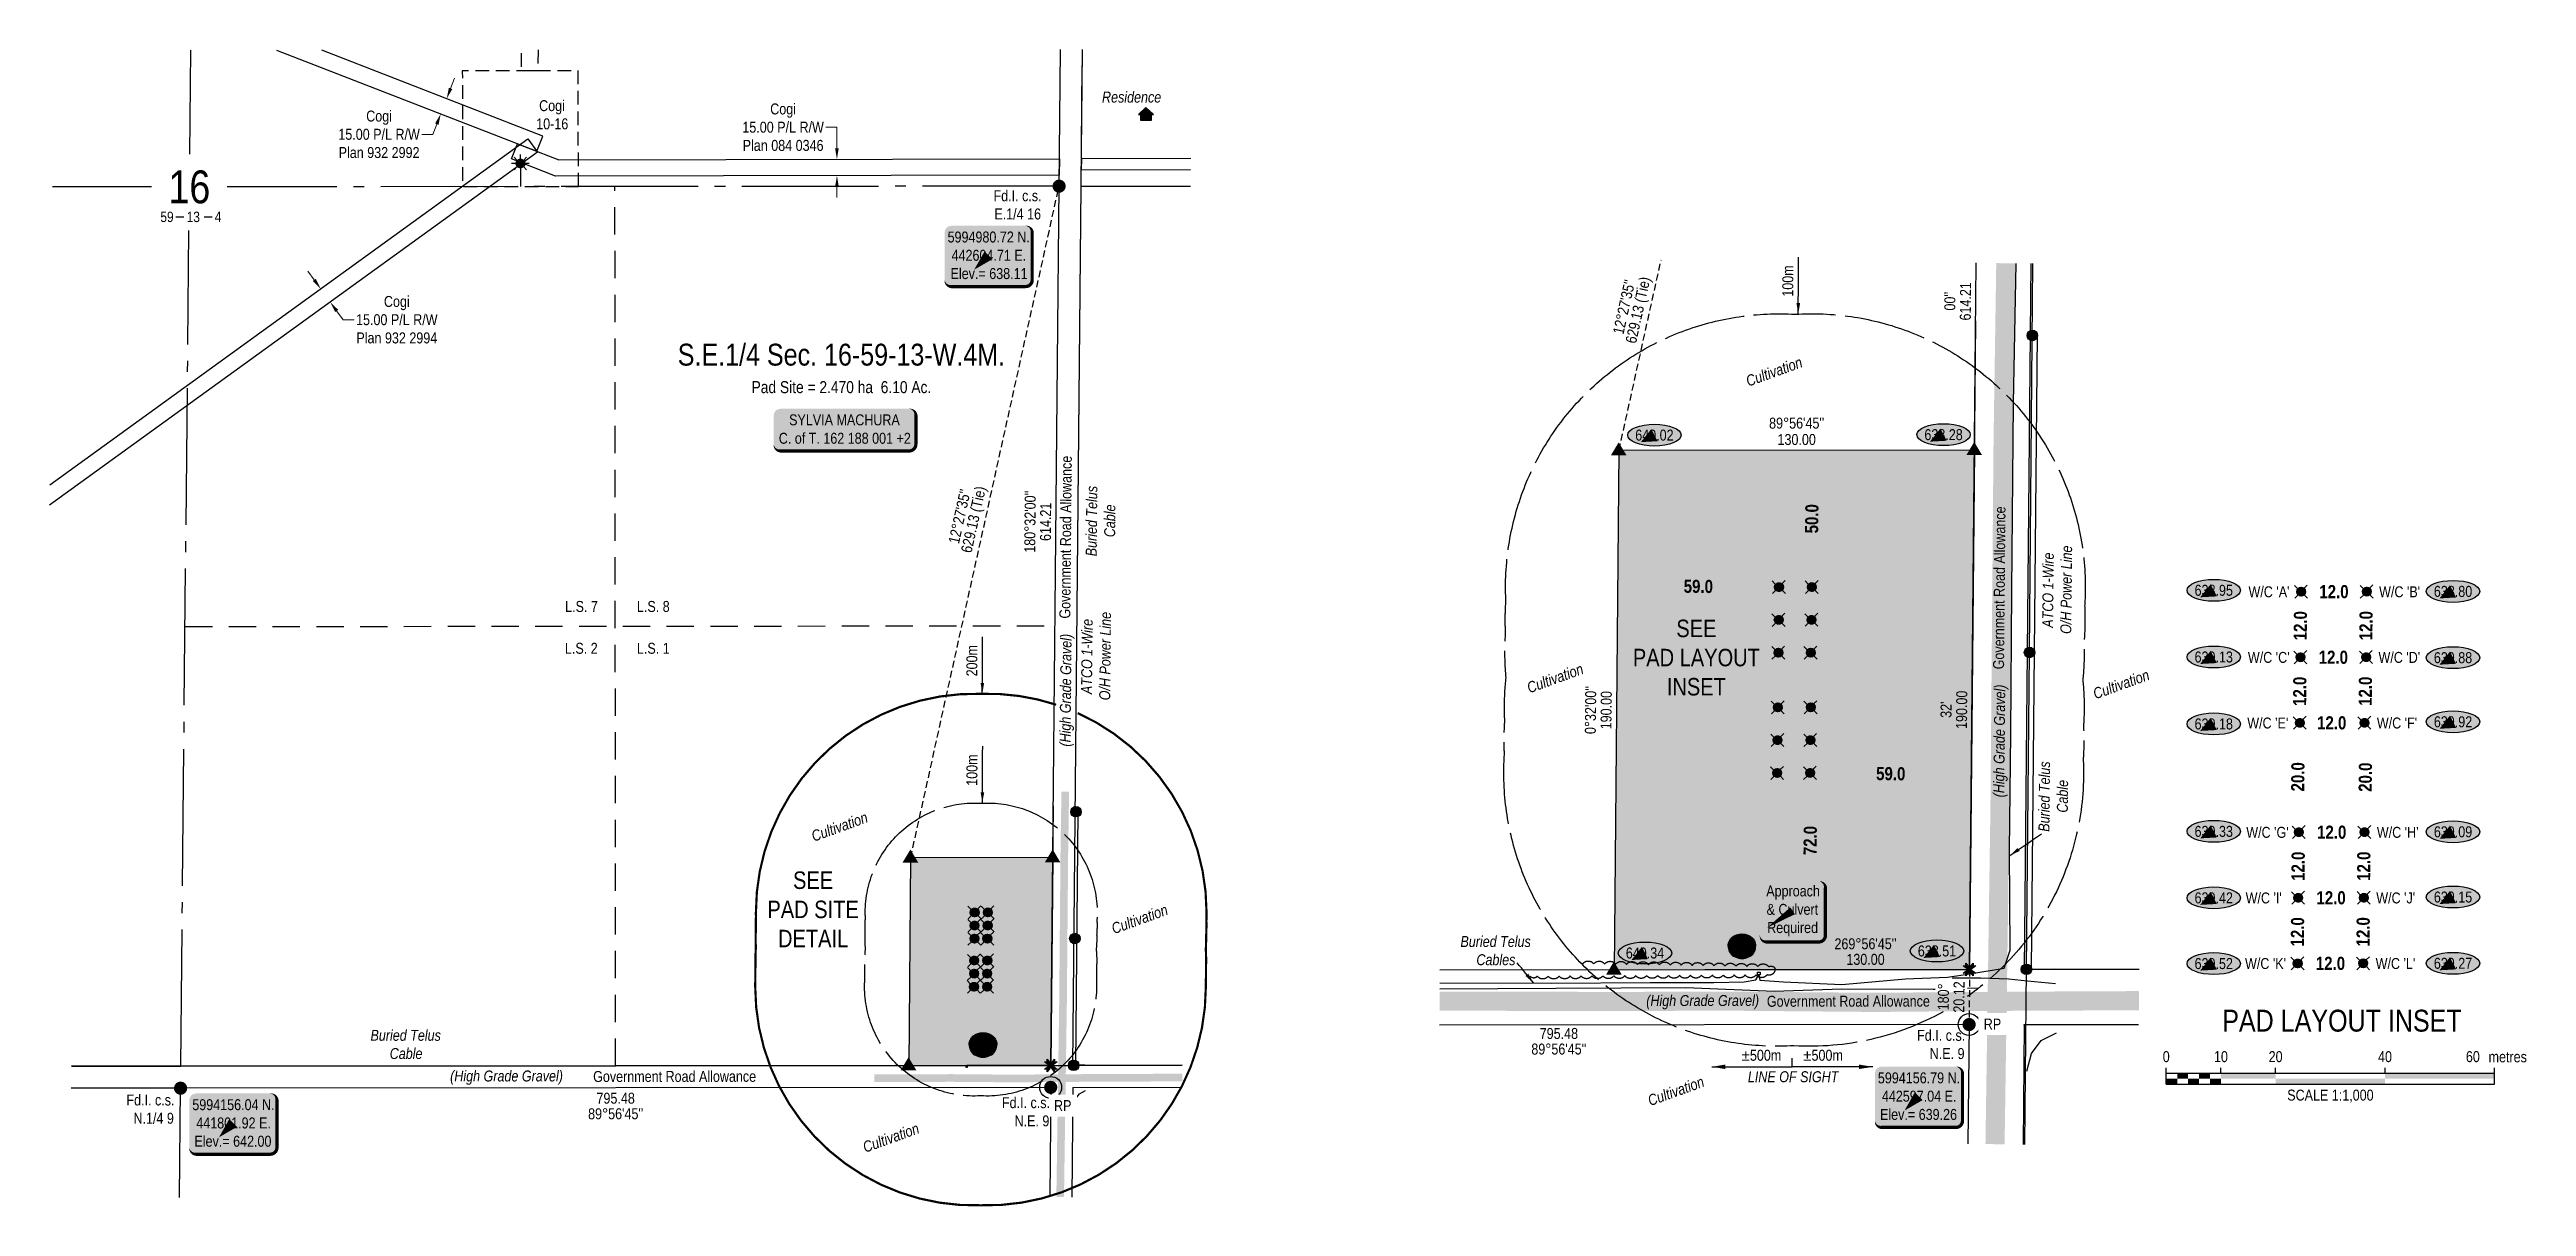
# Model space of a CAD drawing. Extents: x 441332 to 444489, y 5994048 to 5996600.
# Drawn here: x 441682 to 443946, y 5994048 to 5995106 of the extents above; entities that cross this region are included whole.
import ezdxf
from ezdxf.enums import TextEntityAlignment as Align

# ---------------------------------------------------------------- set-up
doc = ezdxf.new("R2010")
doc.units = 0
doc.header["$LTSCALE"] = 5
doc.header["$PDSIZE"] = 0.5
for name, pattern in [('0', [1, 1, 0]), ('foc-ACCESSROAD', [3.75, 2.5, -1.25]), ('foc-BUFFER', [16.75, 15, -1.75]), ('foc-LSD', [8, 5, -3]), ('foc-QUARTERLINE', [33, 25, -3, 2, -3]), ('foc-TIELINE', [1.875, 1.25, -0.625]), ('foc-TRAV', [1.875, 1.25, -0.625])]:
    doc.linetypes.add(name, pattern=pattern)
doc.layers.get('Defpoints').update_dxf_attribs({"color": 9})
for name, color, linetype in [('10', 1, 'Continuous'), ('35', 37, 'Continuous'), ('9', 3, 'Continuous'), ('AS-FENCE', 48, 'foc-FENCE'), ('AS-OWNER', 7, 'Continuous'), ('AS-POWER', 104, 'foc-POWER'), ('AS-POWER-EXISTING-PP', 72, 'Continuous'), ('AS-POWER-T', 104, 'Continuous'), ('AS-RESIDENCE', 14, 'Continuous'), ('AS-ROADS', 254, 'Continuous'), ('AS-TELEPHONE', 224, 'foc-TEL'), ('AS-TELEPHONE-T', 224, 'Continuous'), ('AUX-BUFFER', 7, 'foc-BUFFER'), ('C-SYMBOL', 7, 'Continuous'), ('CG-NOTES', 7, 'Continuous'), ('DETAIL-T', 7, 'Continuous'), ('F-AR', 190, 'foc-ACCESSROAD'), ('F-RW', 190, 'Continuous'), ('F-WS', 190, 'foc-ACCESSROAD'), ('F-WS-S', 190, 'Continuous'), ('L-AREAREQUIRED', 7, 'Continuous'), ('L-BD', 7, 'Continuous'), ('L-BD1', 253, 'Continuous'), ('L-DETAIL-T', 3, 'Continuous'), ('L-MON', 1, 'Continuous'), ('L-ROAD-T', 7, 'Continuous'), ('L-SEC', 7, 'Continuous'), ('L-SECLBL', 7, 'Continuous'), ('L-SECQ', 8, 'foc-QUARTERLINE'), ('L-SECTION-LSD', 7, 'foc-LSD'), ('L-TIE', 7, 'foc-TIELINE'), ('oil_and_gas_wells_pt', 7, 'Continuous'), ('P-CROSSINGS', 250, 'Continuous'), ('P-ELEVATION', 7, 'Continuous'), ('P-PROPOSED', 10, 'Continuous'), ('P-PROPOSED-H', 21, 'Continuous'), ('P-TRAV', 4, 'foc-TRAV'), ('T-BUSH', 110, '0')]:
    doc.layers.add(name, color=color, linetype=linetype)
for name, color, linetype, lineweight in [('F-RW-T', 190, 'Continuous', 9), ('F-WS-T', 190, 'Continuous', 9), ('T-TEXT', 48, 'Continuous', 18)]:
    doc.layers.add(name, color=color, linetype=linetype, lineweight=lineweight)
doc.styles.add('100L', font='ARIALN.TTF', dxfattribs={"height": 11})
doc.styles.add('175L', font='ARIALN.TTF', dxfattribs={"height": 20})
doc.styles.add('80', font='ARIALN.TTF', dxfattribs={"height": 10})
doc.styles.add('80CG', font='ARIALN.TTF', dxfattribs={"height": 10})
doc.styles.add('80L', font='ARIALN.TTF', dxfattribs={"height": 10})
doc.styles.add('80LS', font='ARIALNI.TTF', dxfattribs={"height": 10})
doc.styles.add('BOLD', font='ARIALNB.TTF')
doc.styles.add('Crossing', font='ARIALN.TTF', dxfattribs={"height": 10})
doc.styles.add('foc-LtypeFont', font='ARIALN.TTF', dxfattribs={"height": 7.35})
doc.styles.add('SIMPLEX', font='ARIALN.TTF')
doc.linetypes.add('foc-FENCE', pattern='A,10,-1,["X",foc-LtypeFont,S=0.2,R=0,X=-0.625,Y=-0.75],-1.24', length=12.24)
doc.linetypes.add('foc-POWER', pattern='A,6,-1,["P",foc-LtypeFont,S=0.2,R=0,X=-0.625,Y=-0.75],-1.24,4', length=12.24)
doc.linetypes.add('foc-POWER-NOLINE', pattern='A,0,-4,["P",foc-LtypeFont,S=0.2,R=0,X=-0.625,Y=-0.75],-8.24', length=12.24)
doc.linetypes.add('foc-TEL', pattern='A,2,-1,["T",foc-LtypeFont,S=0.2,R=0,X=-0.425,Y=-0.75],-1.24,8', length=12.24)
doc.linetypes.add('foc-TEL-NOLINE', pattern='A,0,-2,["T",foc-LtypeFont,S=0.2,R=0,X=-0.425,Y=-0.75],-10.24', length=12.24)
doc.dimstyles.new('CG2011', dxfattribs={"dimscale": 5, "dimtxt": 9, "dimasz": 2, "dimexe": 0.2, "dimexo": 0.0625, "dimgap": 0.5, "dimtad": 0, "dimtih": 1, "dimtoh": 1, "dimzin": 0, "dimdsep": 46, "dimtxsty": '80CG', "dimcen": 0.1, "dimse1": 1, "dimse2": 1, "dimclrd": 256, "dimclrt": 256, "dimaunit": 1, "dimadec": 4, "dimazin": 0, "dimtfac": 0.06, "dimtofl": 0, "dimtmove": 0, "dimatfit": 1, "dimfxl": 0.2, "dimtolj": 1, "dimtzin": 0, "dimlwd": -1, "dimarcsym": 0})
doc.dimstyles.new('COMPASS', dxfattribs={"dimscale": 5, "dimtxt": 10, "dimasz": 2.5, "dimexe": 0.2, "dimexo": 0.0625, "dimgap": 0.5, "dimtad": 0, "dimtih": 1, "dimtoh": 1, "dimzin": 0, "dimdsep": 46, "dimtxsty": '80', "dimcen": 0.1, "dimse1": 1, "dimse2": 1, "dimclrd": 256, "dimclrt": 256, "dimaunit": 1, "dimadec": 4, "dimazin": 0, "dimtfac": 0.06, "dimtofl": 0, "dimtmove": 0, "dimatfit": 1, "dimfxl": 0.2, "dimtolj": 1, "dimtzin": 0, "dimlwd": -1, "dimarcsym": 0})
doc.dimstyles.new('Compass 5 000', dxfattribs={"dimscale": 5, "dimtxt": 9, "dimasz": 2, "dimexe": 0.2, "dimexo": 0.0625, "dimgap": 0.5, "dimtad": 0, "dimtih": 1, "dimtoh": 1, "dimzin": 0, "dimdsep": 46, "dimtxsty": '80CG', "dimcen": 0.1, "dimse1": 1, "dimse2": 1, "dimclrd": 256, "dimclrt": 256, "dimaunit": 1, "dimadec": 4, "dimazin": 0, "dimtfac": 0.06, "dimtofl": 0, "dimtmove": 0, "dimatfit": 1, "dimfxl": 0.2, "dimtolj": 1, "dimtzin": 0, "dimlwd": -1, "dimarcsym": 0})

msp = doc.modelspace()

# ---------------------------------------------------------------- texts
at = {"char_height": 9.9954, "attachment_point": 1, "style": '80L'}
for s, width, insert in [("W/C 'A'", 36.99992, (443691.624, 5994614.878)), ("W/C 'B'", 36.99992, (443810.973, 5994614.878)), ("W/C 'C'", 38.44286, (443691.065, 5994554.905)), ("W/C 'D'", 39.8639, (443810.415, 5994554.905)), ("W/C 'E'", 39.59724, (443690.507, 5994494.932)), ("W/C 'F'", 44.73265, (443808.925, 5994494.931)), ("W/C 'G'", 39.02004, (443689.576, 5994394.976)), ("W/C 'H'", 45.01906, (443808.925, 5994394.976)), ("W/C 'I'", 38.73146, (443689.017, 5994335.003)), ("W/C 'J'", 40.72309, (443808.367, 5994335.003)), ("W/C 'K'", 39.02006, (443688.458, 5994275.03)), ("W/C 'L'", 43.87348, (443807.808, 5994275.03))]:
    msp.add_mtext_dynamic_manual_height_columns(s, width=width, gutter_width=49.977, heights=[0], dxfattribs=dict(at, insert=insert))
at = {"style": '80'}
for s, insert, char_height, width, attachment_point in [('%%P500m', (443264.638, 5994186.08), 9.9954, 42.09203, 6), ('%%P500m', (443284.629, 5994186.08), 9.9954, 42.09203, 4), ('\\pi6.37297;{\\fArial Narrow|b0|i1|c0|p34;LINE OF SIGH\\T1.55;T}', (443227.764, 5994171.52), 9.99544, 99.30267, 1)]:
    msp.add_mtext(s, dxfattribs=dict(at, insert=insert, char_height=char_height, width=width, attachment_point=attachment_point))
at = {"layer": 'AS-POWER-T', "char_height": 9.99544, "attachment_point": 1, "rotation": 89.466365, "style": '80L'}
for insert in [(443502.993, 5994570.983), (442624.715, 5994510.298)]:
    msp.add_mtext_dynamic_manual_height_columns('\\pi6.11133;{\\fArial Narrow|b0|i1|c0|p34;ATCO 1-Wire\\P\\pi0.57498;O/H Power Line}', width=80.63624, gutter_width=49.977, heights=[0], dxfattribs=dict(at, insert=insert))
at = {"layer": 'AS-RESIDENCE', "insert": (442643.608, 5995067.185), "char_height": 9.99544, "attachment_point": 1, "style": '80L'}
msp.add_mtext_dynamic_manual_height_columns('\\pi0.32611;{\\fArial Narrow|b0|i1|c0|p34;Residence}', width=53.91581, gutter_width=49.977, heights=[0], dxfattribs=at)
at = {"layer": 'AS-TELEPHONE-T', "char_height": 9.99544, "attachment_point": 1, "rotation": 89.466365, "style": '80L'}
for insert in [(442629.057, 5994642.125), (443499.664, 5994390.285)]:
    msp.add_mtext_dynamic_manual_height_columns('\\pi0.29884;{\\fArial Narrow|b0|i1|c0|p34;Buried Telus\\P\\pi17.88291;Cable}', width=64.35444, gutter_width=49.977, heights=[0], dxfattribs=dict(at, insert=insert))
at = {"layer": 'AS-TELEPHONE-T', "char_height": 9.99544, "attachment_point": 1, "style": '80L'}
for s, insert in [('\\pi0.29884;{\\fArial Narrow|b0|i1|c0|p34;Buried Telus\\P\\pi14.88974;Cables}', (442971.177, 5994295.152)), ('\\pi0.29884;{\\fArial Narrow|b0|i1|c0|p34;Buried Telus\\P\\pi17.88291;Cable}', (441975.167, 5994209.399))]:
    msp.add_mtext_dynamic_manual_height_columns(s, width=64.35444, gutter_width=49.977, heights=[0], dxfattribs=dict(at, insert=insert))
at = {"layer": 'AUX-BUFFER', "char_height": 9.9954, "attachment_point": 1, "rotation": 89.653053, "style": '80L'}
for s, insert in [('100m', (443265.552, 5994879.743)), ('200m', (442519.925, 5994532.592)), ('100m', (442519.989, 5994432.577))]:
    msp.add_mtext_dynamic_manual_height_columns(s, width=6.84379, gutter_width=44.98, heights=[0], dxfattribs=dict(at, insert=insert))
at = {"layer": 'C-SYMBOL', "color": 3, "style": '175L'}
msp.add_text('S.E.1/4 Sec. 16-59-13-W.4M.', height=19.99089, dxfattribs=at).set_placement((442405.8, 5994810.699), align=Align.BOTTOM_CENTER)
at = {"layer": 'DETAIL-T', "color": 3, "attachment_point": 5, "style": '80CG'}
for s, insert, char_height, width in [('SEE\\PPAD LAYOUT\\PINSET', (443187.072, 5994549.65), 15.9927, 122.64143), ('PAD LAYOUT INSET', (443777.029, 5994217.64), 19.99089, 223.75605)]:
    msp.add_mtext(s, dxfattribs=dict(at, insert=insert, char_height=char_height, width=width))
at = {"layer": 'F-WS-T', "insert": (442126.235, 5995059.352), "char_height": 9.99544, "attachment_point": 1, "style": '80L'}
msp.add_mtext_dynamic_manual_height_columns('\\pi3.31929;Cogi\\P\\pi0.66361;10-16', width=28.83856, gutter_width=49.977, heights=[0], dxfattribs=at)
at = {"layer": 'L-AREAREQUIRED', "color": 5, "style": '100L'}
msp.add_text('Pad Site = 2.470 ha  6.10 Ac.', height=10.99499, dxfattribs=at).set_placement((442405.8, 5994788.209), align=Align.BOTTOM_CENTER)
at = {"layer": 'L-BD', "style": '80L'}
for s, height, rotation, p in [("12°27'35''", 9.9954, 77.5406, (443120.93, 5994870.296)), ('629.13 (Tie)', 9.99544, 77.5406, (443134.838, 5994867.223)), ("00''", 9.9954, 89.4664, (443418.708, 5994875.574)), ('614.21', 9.9954, 89.4664, (443432.951, 5994875.441)), ("12°27'35''", 9.9954, 77.5406, (442513.696, 5994678.819)), ('629.13 (Tie)', 9.99544, 77.5406, (442527.604, 5994675.746)), ("180°32'00''", 9.99544, 89.4664, (442578.115, 5994673.988)), ('614.21', 9.9954, 89.4664, (442592.358, 5994673.855)), ('795.48', 9.9954, 0.0543, (443061.425, 5994206.091)), ("89°56'45''", 9.9954, 0.0543, (443061.438, 5994191.848)), ("89°56'45''", 9.9954, 0.0543, (442199.499, 5994132.675)), ('795.48', 9.9954, 0.0543, (442199.486, 5994146.919))]:
    msp.add_text(s, height=height, rotation=rotation, dxfattribs=at).set_placement(p, align=Align.MIDDLE)
at = {"layer": 'L-BD1', "style": '80L'}
for s, height, rotation, p in [("89°56'45''", 9.9954, 0.0543, (443278.721, 5994764.122)), ('130.00', 9.9954, 0.0543, (443278.735, 5994749.128)), ("0°32'00''", 9.9954, 89.4664, (443090.361, 5994501.806)), ('190.00', 9.9954, 89.4664, (443104.603, 5994501.674)), ('190.00', 9.9954, 89.4664, (443429.472, 5994501.979)), ("32'", 9.9954, 89.4664, (443415.229, 5994502.111)), ("269°56'45''", 9.99544, 0.0533, (443341.621, 5994288.082)), ('130.00', 9.9954, 0.0533, (443341.634, 5994273.838)), ('180°', 9.9954, 89.4664, (443412.784, 5994239.579)), ('20.12', 9.9954, 89.4664, (443427.027, 5994239.446))]:
    msp.add_text(s, height=height, rotation=rotation, dxfattribs=at).set_placement(p, align=Align.MIDDLE)
at = {"layer": 'L-BD1', "color": 3, "style": 'BOLD'}
for s, rotation, p in [('50.0', 89.4664, (443292.515, 5994676.675)), ('59.0', 359.466365, (443188.873, 5994614.861)), ('12.0', 0.05426, (443769.689, 5994610.022)), ('12.0', 89.4664, (443738.953, 5994578.864)), ('12.0', 89.4664, (443798.929, 5994578.921)), ('12.0', 0.05426, (443769.13, 5994550.048)), ('12.0', 89.4664, (443738.395, 5994518.891)), ('12.0', 89.4664, (443798.37, 5994518.947)), ('12.0', 0.05426, (443767.641, 5994490.074)), ('20.0', 89.4664, (443736.665, 5994440.73)), ('20.0', 89.4664, (443798.339, 5994440.387)), ('59.0', 359.466365, (443364.705, 5994443.592)), ('72.0', 89.4664, (443291.05, 5994382.441)), ('12.0', 0.05426, (443767.641, 5994390.12)), ('12.0', 89.4664, (443736.905, 5994358.962)), ('12.0', 89.4664, (443796.881, 5994359.019)), ('12.0', 0.05426, (443767.082, 5994330.147)), ('12.0', 89.4664, (443736.346, 5994298.989)), ('12.0', 89.4664, (443796.322, 5994299.045)), ('12.0', 0.05426, (443766.524, 5994270.173))]:
    msp.add_text(s, height=11.9945, rotation=rotation, dxfattribs=at).set_placement(p, align=Align.MIDDLE)
at = {"layer": 'L-DETAIL-T', "insert": (442379.914, 5994319.542), "char_height": 16, "width": 109.47514, "attachment_point": 5, "style": '80CG'}
msp.add_mtext('SEE \\PPAD SITE \\PDETAIL', dxfattribs=at)
at = {"layer": 'L-MON', "char_height": 9.99544, "attachment_point": 1, "style": '80L'}
for s, insert in [('\\pi2.10616;Fd.I. c.s.\\P\\pi2.87661;E.1/4 16', (442542.674, 5994976.992)), ('\\pi2.10616;Fd.I. c.s.\\P\\pi13.63569;N.E. 9', (443386.691, 5994209.365)), ('\\pi2.10616;Fd.I. c.s.\\P\\pi8.5357;N.1/4 9', (441750.325, 5994150.243))]:
    msp.add_mtext_dynamic_manual_height_columns(s, width=44.08566, gutter_width=49.977, heights=[0], dxfattribs=dict(at, insert=insert))
at = {"layer": 'L-ROAD-T', "style": '80L'}
for rotation, p in [(89.466365, (442610.632, 5994659.826)), (89.466365, (443463.863, 5994613.458)), (0.05426, (443325.962, 5994235.568)), (0.05426, (442253.368, 5994166.808))]:
    msp.add_text('Government Road Allowance', height=9.99544, rotation=rotation, dxfattribs=at).set_placement(p, align=Align.MIDDLE_CENTER)
at = {"layer": 'T-TEXT', "style": '80LS'}
for s, height, rotation, p in [('Cultivation', 10, 20, (443258.092, 5994811.221)), ('(High Grade Gravel)', 9.99544, 89.466365, (442610.632, 5994519.89)), ('Cultivation', 10, 20, (443057.993, 5994530.859)), ('(High Grade Gravel)', 9.99544, 89.466365, (443463.863, 5994473.522)), ('Cultivation', 10, 20, (443575.245, 5994525.379)), ('Cultivation', 10, 20, (442404.079, 5994395.147)), ('Cultivation', 10, 20, (442678.287, 5994310.661)), ('(High Grade Gravel)', 9.99544, 0.05426, (443192.799, 5994236.198)), ('(High Grade Gravel)', 9.99544, 0.05426, (442099.774, 5994167.208)), ('Cultivation', 10, 20, (443168.4, 5994153.466)), ('Cultivation', 10, 20, (442451.046, 5994110.809))]:
    msp.add_text(s, height=height, rotation=rotation, dxfattribs=at).set_placement(p, align=Align.MIDDLE_CENTER)

# ---------------------------------------------------------------- blocks, each defined once
blk = doc.blocks.new('fdia')
at = {"color": 255, "const_width": 1}
blk.add_lwpolyline([(-0.5, 0, 1), (0.5, 0, 1)], format="xyb", close=True, dxfattribs=at)
blk = doc.blocks.new('Fdiaa')
blk.add_blockref('fdia', (0, 0))
blk = doc.blocks.new('fdib')
at = {"color": 1, "const_width": 1.6}
blk.add_lwpolyline([(-0.4, 0, 1), (0.4, 0, 1)], format="xyb", close=True, dxfattribs=at)
at = {"color": 1}
blk.add_circle((0, 0), 0.8, dxfattribs=at)
blk = doc.blocks.new('Fdibb')
blk.add_blockref('fdib', (0, 0))
blk = doc.blocks.new('fdicc')
for name in ['Fdibb', 'Fdiaa']:
    blk.add_blockref(name, (0, 0))
blk = doc.blocks.new('FDI')
blk.add_blockref('fdicc', (0, 0))
blk = doc.blocks.new('TRIA')
blk.add_hatch(color=255).paths.add_polyline_path([(-0.04, 1.52), (-1.47, -0.87), (1.39, -0.87)])
blk = doc.blocks.new('TRIAA')
blk.add_blockref('TRIA', (0, 0))
blk = doc.blocks.new('TRIB')
at = {"color": 1}
blk.add_lwpolyline([(-1.12, -0.67), (-0.04, 1.13), (1.04, -0.67)], close=True, dxfattribs=at)
blk = doc.blocks.new('TRIBB')
blk.add_blockref('TRIB', (0, 0))
blk = doc.blocks.new('TRICC')
for name in ['TRIAA', 'TRIBB']:
    blk.add_blockref(name, (0, 0))
blk = doc.blocks.new('plspike')
blk.add_blockref('TRICC', (0, 0))
blk = doc.blocks.new('*D444')
at = {"layer": 'Defpoints', "color": 0, "transparency": 16777216}
for p in [(442396.6, 5995005.3), (442401.7, 5995005.3), (442396.6, 5994990.3)]:
    blk.add_point(p, dxfattribs=at)
at = {"layer": 'F-RW-T', "transparency": 16777216}
for p, q in [((442401.6, 5995034.6), (442391.6, 5995034.6)), ((442401.6, 5995015.3), (442401.6, 5995034.6)), ((442401.7, 5994980.3), (442401.7, 5994970.3))]:
    blk.add_line(p, q, dxfattribs=at)
for points in [[(442403.3, 5995015.3), (442400, 5995015.3), (442401.7, 5995005.3)], [(442403.4, 5994980.3), (442400, 5994980.3), (442401.7, 5994990.3)]]:
    blk.add_solid(points, dxfattribs=at)
at = {"layer": 'F-RW-T', "transparency": 16777216, "insert": (442352.5, 5995034.6), "char_height": 10, "attachment_point": 5, "style": '80CG'}
blk.add_mtext('\\A1;Cogi\\P15.00 P/L R/W\\PPlan 084 0346', dxfattribs=at)
blk = doc.blocks.new('*D445')
at = {"layer": 'Defpoints', "color": 0, "transparency": 16777216}
for p in [(441925.4, 5994883.7), (441934.2, 5994871.5), (441938.7, 5994874.8)]:
    blk.add_point(p, dxfattribs=at)
at = {"layer": 'F-RW-T', "transparency": 16777216}
for p, q in [((441924, 5994895), (441918.2, 5994903.1)), ((441944.5, 5994866.7), (441950.4, 5994858.6)), ((441950.4, 5994858.6), (441960.4, 5994858.6))]:
    blk.add_line(p, q, dxfattribs=at)
for points in [[(441925.4, 5994896), (441922.7, 5994894), (441929.9, 5994886.9)], [(441945.9, 5994867.7), (441943.2, 5994865.7), (441938.7, 5994874.8)]]:
    blk.add_solid(points, dxfattribs=at)
at = {"layer": 'F-RW-T', "transparency": 16777216, "insert": (441999.5, 5994858.6), "char_height": 10, "attachment_point": 5, "style": '80CG'}
blk.add_mtext('\\A1;Cogi\\P15.00 P/L R/W\\PPlan 932 2994', dxfattribs=at)
blk = doc.blocks.new('GAS')
h = blk.add_hatch(color=255)
h.dxf.hatch_style = 1
edge = h.paths.add_edge_path()
edge.add_arc((0, 0), 0.9, 0, 360)
for p, q in [((-0.81, 0), (-1.62, 0)), ((-0.57, 0.57), (-1.14, 1.14)), ((0, 0.81), (0, 1.62)), ((0.57, 0.57), (1.14, 1.14)), ((1.62, 0), (0.81, 0)), ((-0.57, -0.57), (-1.14, -1.14)), ((0, -0.81), (0, -1.62)), ((1.14, -1.14), (0.57, -0.57))]:
    blk.add_line(p, q)
blk.add_circle((0, 0), 0.8)
blk = doc.blocks.new('L-SECLBL')
at = {"layer": '9', "color": 7}
for p, q in [((-5.1, -27.8), (-12.3, -27.8)), ((20.7, -27.8), (13.5, -27.8))]:
    blk.add_line(p, q, dxfattribs=at)
at = {"layer": '10', "color": 2, "style": 'SIMPLEX'}
blk.add_attdef('SEC', text='', height=30, dxfattribs=at).set_placement((0, 0), align=Align.MIDDLE)
at = {"layer": '10', "color": 5, "style": '80L'}
blk.add_attdef('TWP', text='', height=9.5, dxfattribs=at).set_placement((-14.4, -27.4), align=Align.MIDDLE_RIGHT)
blk.add_attdef('RGE', text='', height=9.5, dxfattribs=at).set_placement((3.6, -27.4), align=Align.MIDDLE_CENTER)
blk.add_attdef('MER', text='', height=9.5, dxfattribs=at).set_placement((23.2, -27.4), align=Align.MIDDLE_LEFT)
blk = doc.blocks.new('res_occ')
for points in [[(0.1, 0.89), (-1.26, -0.37), (1.46, -0.37)], [(-0.9, -1.43), (1.1, -1.43), (1.1, -0.37), (-0.9, -0.37)]]:
    blk.add_hatch(color=14).paths.add_polyline_path(points)
at = {"color": 14}
for points in [[(0.1, 0.89), (-1.26, -0.37), (1.46, -0.37)], [(-0.9, -1.43), (1.1, -1.43), (1.1, -0.37), (-0.9, -0.37)]]:
    blk.add_lwpolyline(points, close=True, dxfattribs=at)
blk = doc.blocks.new('WC')
at = {"layer": 'L-MON'}
h = blk.add_hatch(color=255, dxfattribs=at)
h.dxf.hatch_style = 1
edge = h.paths.add_edge_path()
edge.add_arc((0, 0), 0.9, 0, 360)
at = {"layer": 'L-MON', "color": 240, "flags": 128}
for points in [[(-0.62, 0.5), (-1.23, 1.12)], [(0.52, 0.61), (1.13, 1.21)], [(-1.18, -1.18), (-0.56, -0.57)], [(1.16, -1.18), (0.56, -0.57)]]:
    blk.add_lwpolyline(points, dxfattribs=at)
at = {"layer": 'L-MON', "color": 240}
for radius in [0.8, 0.373]:
    blk.add_circle((0, 0), radius, dxfattribs=at)
blk = doc.blocks.new('POWERPOLE')
h = blk.add_hatch(color=255)
edge = h.paths.add_edge_path()
edge.add_arc((0, 0), 0.96, 0, 360)
at = {"linetype": 'Continuous'}
for p, q in [((0.68, -0.68), (-0.68, 0.68)), ((-0.68, -0.68), (0.68, 0.68))]:
    blk.add_line(p, q, dxfattribs=at)
blk.add_circle((0, 0), 0.96, dxfattribs=at)
blk = doc.blocks.new('TEMP')
h = blk.add_hatch(color=255)
h.dxf.hatch_style = 1
h.paths.add_polyline_path([(0, 0.25), (-0.67, 1.15), (-0.67, 0.67), (-1.15, 0.67), (-0.25, 0), (-1.15, -0.67), (-0.67, -0.67), (-0.67, -1.15), (0, -0.25), (0.67, -1.15), (0.67, -0.67), (1.15, -0.67), (0.25, 0), (1.15, 0.67), (0.67, 0.67), (0.67, 1.15)])
h.paths.add_polyline_path([(0.57, 0.85), (0.57, 0.57), (0.85, 0.57), (0.08, 0), (0.85, -0.57), (0.57, -0.57), (0.57, -0.85), (0, -0.08), (-0.57, -0.85), (-0.57, -0.57), (-0.85, -0.57), (-0.08, 0), (-0.85, 0.57), (-0.57, 0.57), (-0.57, 0.85), (0, 0.08)], flags=16)
h = blk.add_hatch(color=1)
h.dxf.hatch_style = 1
h.paths.add_polyline_path([(0, 0.08), (-0.57, 0.85), (-0.57, 0.57), (-0.85, 0.57), (-0.08, 0), (-0.85, -0.57), (-0.57, -0.57), (-0.57, -0.85), (0, -0.08), (0.57, -0.85), (0.57, -0.57), (0.85, -0.57), (0.08, 0), (0.85, 0.57), (0.57, 0.57), (0.57, 0.85)])
at = {"color": 1}
for p, q in [((-0.08, 0), (0.08, 0)), ((0, 0.08), (0, -0.08))]:
    blk.add_line(p, q, dxfattribs=at)
at = {"color": 255, "flags": 128}
blk.add_lwpolyline([(-0.25, 0), (-1.15, 0.67), (-0.67, 0.67), (-0.67, 1.15), (0, 0.25), (0.67, 1.15), (0.67, 0.67), (1.15, 0.67), (0.25, 0), (1.15, -0.67), (0.67, -0.67), (0.67, -1.15), (0, -0.25), (-0.67, -1.15), (-0.67, -0.67), (-1.15, -0.67)], close=True, dxfattribs=at)
at = {"color": 1, "flags": 128}
blk.add_lwpolyline([(-0.08, 0), (-0.85, 0.57), (-0.57, 0.57), (-0.57, 0.85), (0, 0.08), (0.57, 0.85), (0.57, 0.57), (0.85, 0.57), (0.08, 0), (0.85, -0.57), (0.57, -0.57), (0.57, -0.85), (0, -0.08), (-0.57, -0.85), (-0.57, -0.57), (-0.85, -0.57)], close=True, dxfattribs=at)
blk = doc.blocks.new('*U476')
h = blk.add_hatch(color=59)
edge = h.paths.add_edge_path()
edge.add_line((-59, -20), (59, -20))
edge.add_arc((59, -14), 6, 270, 360)
edge.add_line((65, -14), (65, 12.5))
edge.add_arc((59, 12.5), 6, 0, 90)
edge.add_line((59, 18.5), (-59, 18.5))
edge.add_arc((-59, 12.5), 6, 90, 180)
edge.add_line((-65, 12.5), (-65, -14))
edge.add_arc((-59, -14), 6, 180, 270)
at = {"color": 1, "flags": 128}
blk.add_lwpolyline([(-59, -20, 3, 3, 0), (59, -20, 3, 3, 0.414214), (65, -14, 3, 3, 0), (65, 12.5, 3, 0, 0.414214), (59, 18.5, 0, 0, 0), (-59, 18.5, 0, 0, 0.414214), (-65, 12.5, 0, 0, 0), (-65, -14, 0, 3, 0.414214)], format="xyseb", close=True, dxfattribs=at)
blk.add_lwpolyline([(-58.4, -14.4, 0, 7.5, 0), (0, 0, 0, 0, 0)], format="xyseb", dxfattribs=at)
at = {"color": 1, "style": '80'}
blk.add_attdef('ENTER_TEXT_001', (-36, -5), '', height=10, dxfattribs=at)
blk = doc.blocks.new('*U479')
h = blk.add_hatch(color=254)
edge = h.paths.add_edge_path()
edge.add_line((-34, -28.5), (34, -28.5))
edge.add_arc((34, -22.5), 6, 270, 360)
edge.add_line((40, -22.5), (40, 21))
edge.add_arc((34, 21), 6, 0, 90)
edge.add_line((34, 27), (-34, 27))
edge.add_arc((-34, 21), 6, 90, 180)
edge.add_line((-40, 21), (-40, -22.5))
edge.add_arc((-34, -22.5), 6, 180, 270)
at = {"color": 1, "flags": 128}
blk.add_lwpolyline([(-34, -28.5, 3, 3, 0), (34, -28.5, 3, 3, 0.414214), (40, -22.5, 3, 3, 0), (40, 21, 3, 0, 0.414214), (34, 27, 0, 0, 0), (-34, 27, 0, 0, 0.414214), (-40, 21, 0, 0, 0), (-40, -22.5, 0, 3, 0.414214)], format="xyseb", close=True, dxfattribs=at)
blk.add_lwpolyline([(-13, -13.1, 0, 10, 0), (0, 0, 5, 5, 0)], format="xyseb", dxfattribs=at)
at = {"color": 1, "style": '80'}
blk.add_attdef('ENTER_TEXT_001', (-36, -5), '', height=10, dxfattribs=at)
blk = doc.blocks.new('*U470')
h = blk.add_hatch(color=255)
edge = h.paths.add_edge_path()
edge.add_line((-24, -28.5), (24, -28.5))
edge.add_arc((24, -22.5), 6, 270, 360)
edge.add_line((30, -22.5), (30, 21))
edge.add_arc((24, 21), 6, 0, 90)
edge.add_line((24, 27), (-24, 27))
edge.add_arc((-24, 21), 6, 90, 180)
edge.add_line((-30, 21), (-30, -22.5))
edge.add_arc((-24, -22.5), 6, 180, 270)
at = {"color": 1, "flags": 128}
blk.add_lwpolyline([(-24, -28.5, 3, 3, 0), (24, -28.5, 3, 3, 0.414214), (30, -22.5, 3, 3, 0), (30, 21, 3, 0, 0.414214), (24, 27, 0, 0, 0), (-24, 27, 0, 0, 0.414214), (-30, 21, 0, 0, 0), (-30, -22.5, 0, 3, 0.414214)], format="xyseb", close=True, dxfattribs=at)
for points in [[(-23.6, -15.7, 0, 7.5, 0), (0, 0, 0, 0, 0)], [(-0.7, -53.9, 0, 7.5, 0), (0, 0, 0, 0, 0)]]:
    blk.add_lwpolyline(points, format="xyseb", dxfattribs=at)
at = {"color": 1, "style": '80'}
blk.add_attdef('ENTER_TEXT_001', (-26.8, -4.9), '', height=10, dxfattribs=at)
blk = doc.blocks.new('we')
at = {"layer": 'P-ELEVATION'}
h = blk.add_hatch(color=111, dxfattribs=at)
h.dxf.hatch_style = 1
edge = h.paths.add_edge_path()
edge.add_ellipse((0, 0), major_axis=(-24.4, 0), ratio=0.410256, start_angle=0, end_angle=360)
at = {"layer": 'P-ELEVATION', "color": 7, "flags": 128}
blk.add_lwpolyline([(0, 0, 12.5, 0, 0), (-12.4, -6.4, 0, 0, 0)], format="xyseb", dxfattribs=at)
at = {"layer": 'P-ELEVATION', "color": 7}
blk.add_ellipse((0, 0), major_axis=(-24.4, 0), ratio=0.410256, dxfattribs=at)
at = {"layer": 'P-ELEVATION', "style": '80'}
blk.add_attdef('ELEVATION', text='', height=10, dxfattribs=at).set_placement((0, 0), align=Align.MIDDLE_CENTER)
blk = doc.blocks.new('*U328')
at = {"color": 0}
for p, q in [((-150, 0), (-150, 15)), ((-150, 10), (150.2, 10)), ((-150, 0), (150.2, 0)), ((-100, 10), (-100, 15)), ((-50, 10), (-50, 15)), ((50, 10), (50, 15)), ((150.2, 0), (150.2, 15))]:
    blk.add_line(p, q, dxfattribs=at)
for points in [[(-150, 5), (-140, 5), (-150, 0), (-140, 0)], [(-140, 10), (-130, 10), (-140, 5), (-130, 5)], [(-130, 5), (-120, 5), (-130, 0), (-120, 0)], [(-120, 10), (-110, 10), (-120, 5), (-110, 5)], [(-110, 5), (-100, 5), (-110, 0), (-100, 0)], [(-100, 10), (-50, 10), (-100, 5), (-50, 5)], [(-50, 5), (50, 5), (-50, 0), (50, 0)], [(50, 10), (150.2, 10), (50, 5), (150.2, 5)]]:
    blk.add_solid(points, dxfattribs=at)
at = {"color": 0, "style": '80'}
blk.add_text('metres', height=10, dxfattribs=at).set_placement((162.2, 20), align=Align.CENTER)
at = {"color": 0, "char_height": 10, "style": '80'}
for s, insert, attachment_point in [('0', (-150, 30.2), 2), ('10', (-100, 30.2), 2), ('20', (-50, 30.2), 2), ('40', (50, 30.2), 2), ('60', (136.7, 30.2), 3), ('SCALE 1:1,000', (0.1, -5), 2)]:
    blk.add_mtext(s, dxfattribs=dict(at, insert=insert, attachment_point=attachment_point))
blk = doc.blocks.new('*D495')
at = {"layer": 'Defpoints', "color": 0, "transparency": 16777216}
for p in [(442039.6, 5995046.8), (442042.9, 5995045.5), (442048.4, 5995059.5)]:
    blk.add_point(p, dxfattribs=at)
at = {"layer": 'F-RW-T', "transparency": 16777216}
for p, q in [((442048.7, 5995070.1), (442052.3, 5995079.4)), ((442032.4, 5995028.1), (442022.4, 5995028.1)), ((442036, 5995037.5), (442032.4, 5995028.1))]:
    blk.add_line(p, q, dxfattribs=at)
for points in [[(442047.1, 5995070.7), (442050.2, 5995069.5), (442045.1, 5995060.7)], [(442034.5, 5995038.1), (442037.6, 5995036.8), (442039.6, 5995046.8)]]:
    blk.add_solid(points, dxfattribs=at)
at = {"layer": 'F-RW-T', "transparency": 16777216, "insert": (441983.3, 5995028.1), "char_height": 10, "attachment_point": 5, "style": '80CG'}
blk.add_mtext('\\A1;Cogi\\P15.00 P/L R/W\\PPlan 932 2992', dxfattribs=at)
blk = doc.blocks.new('xing2')
h = blk.add_hatch(color=50)
h.dxf.hatch_style = 1
edge = h.paths.add_edge_path()
edge.add_ellipse((0, 0), major_axis=(-12.5, 0), ratio=0.816297, start_angle=0, end_angle=360)
h = blk.add_hatch(color=250)
h.dxf.hatch_style = 1
edge = h.paths.add_edge_path()
edge.add_ellipse((0, -2), major_axis=(-12.5, 0), ratio=0.816297, start_angle=0, end_angle=180)
edge.add_line((12.5, -2), (12.5, 0))
edge.add_ellipse((0, 0), major_axis=(-12.5, 0), ratio=0.816297, start_angle=0, end_angle=180, ccw=False)
edge.add_line((-12.5, 0), (-12.5, -2))
at = {"color": 250}
blk.add_ellipse((0, 0), major_axis=(-12.5, 0), ratio=0.816297, dxfattribs=at)
blk.add_ellipse((0, -2), major_axis=(-12.5, 0), ratio=0.816297, start_param=0, end_param=3.141593, dxfattribs=at)
at = {"color": 250, "style": 'Crossing'}
blk.add_attdef('CROSSING', text='', height=9, dxfattribs=at).set_placement((0.1, 0), align=Align.MIDDLE_CENTER)
at = {"color": 250, "style": 'Crossing', "flags": 1}
for tag, p in [('DESCRIPTION', (0.1, -25.8)), ('OWNER', (0.1, -12.5)), ('LOCATION', (0.1, -39.3)), ('DWG_REF', (0.1, -52.8))]:
    blk.add_attdef(tag, text='', height=9, dxfattribs=at).set_placement(p, align=Align.MIDDLE_CENTER)

# ---------------------------------------------------------------- dimensions: what is measured, and where the dimension line sits
at = {"layer": 'F-RW-T'}
for p1, p2, distance, text, picture, middle in [((442048.359, 5995059.467), (442042.925, 5995045.493), -3.536, 'Cogi\\P15.00 P/L R/W\\PPlan 932 2992', '*D495', (441983.296, 5995028.133)), ((441925.383, 5994883.662), (441934.176, 5994871.516), 5.56, 'Cogi\\P15.00 P/L R/W\\PPlan 932 2994', '*D445', (441999.495, 5994858.577))]:
    dim = msp.add_aligned_dim(p1=p1, p2=p2, distance=distance, text=text, dimstyle='Compass 5 000', dxfattribs=at)
    dim.commit()
    dim.dimension.update_dxf_attribs({"geometry": picture, "text_midpoint": middle})
dim = msp.add_linear_dim(base=(442401.652, 5995005.317), p1=(442396.621, 5994990.314), p2=(442396.594, 5995005.308), angle=90.103361, text='Cogi\\P15.00 P/L R/W\\PPlan 084 0346', dimstyle='Compass 5 000', dxfattribs=at)
dim.commit()
dim.dimension.update_dxf_attribs({"geometry": '*D444', "text_midpoint": (442352.513, 5995034.631), "dimtype": 161})

# ---------------------------------------------------------------- hatches: boundary and pattern name
at = {"layer": 'P-PROPOSED-H'}
h = msp.add_hatch(color=256, dxfattribs=at)
h.dxf.hatch_style = 1
h.paths.add_polyline_path([(443436.756, 5994264.494), (443441.179, 5994739.287), (443116.31, 5994738.979), (443111.888, 5994264.191)])
h = msp.add_hatch(color=256, dxfattribs=at)
h.dxf.hatch_style = 1
h.paths.add_polyline_path([(442597.225, 5994176.9), (442598.994, 5994366.817), (442469.047, 5994366.694), (442467.278, 5994176.779)])

# ---------------------------------------------------------------- linework, layer by layer
at = {"flags": 128}
msp.add_lwpolyline([(443274.633, 5994175.589), (443274.633, 5994183.47)], dxfattribs=at)
at = {"layer": '35', "color": 3}
for centre in [(443436.288, 5994214.221), (442597.038, 5994156.791)]:
    msp.add_circle(centre, 9.995, dxfattribs=at)
at = {"layer": 'AS-FENCE', "flags": 128}
for points in [[(443244.913, 5994264.839), (443436.883, 5994264.684), (443442.458, 5994857.569)], [(443514.231, 5994264.849), (443493.338, 5994264.664), (443498.686, 5994845.086)], [(442520.488, 5994177.038), (442597.276, 5994176.976), (442599.506, 5994414.13)], [(442628.215, 5994177.042), (442619.858, 5994176.968), (442621.997, 5994409.137)], [(443489.108, 5994171.676), (443493.266, 5994187.661), (443502.251, 5994199.611), (443516.153, 5994206.766)], [(442618.166, 5994139.773), (442619.829, 5994146.167), (442623.423, 5994150.947), (442628.984, 5994153.809)]]:
    msp.add_lwpolyline(points, dxfattribs=at)
at = {"layer": 'AS-POWER', "linetype": 'foc-POWER-NOLINE', "flags": 128}
msp.add_lwpolyline([(442617.334, 5994176.921), (442624.821, 5994980.728), (442625.842, 5995090.7)], dxfattribs=at)
at = {"layer": 'AS-POWER', "flags": 128}
msp.add_lwpolyline([(443487.145, 5994104.598), (443491.558, 5994554.386), (443494.647, 5994910.015)], dxfattribs=at)
at = {"layer": 'AS-RESIDENCE', "flags": 128}
for points in [[(443436.241, 5994264.498), (443436.757, 5994264.499)], [(442597.019, 5994176.902), (442597.225, 5994176.902)]]:
    msp.add_lwpolyline(points, dxfattribs=at)
at = {"layer": 'AS-ROADS', "flags": 128}
for points, const_width in [([(443460, 5994104.851), (443464.536, 5994412.869), (443467.361, 5994746.346), (443469.855, 5994910.246)], 17.492), ([(442605.692, 5994056.641), (442608.337, 5994236.25), (442609.467, 5994369.641), (442610.343, 5994427.194)], 6.997), ([(442952.435, 5994235.632), (443120.923, 5994235.319), (443209.818, 5994235.701), (443351.218, 5994234.489), (443462.313, 5994235.459), (443591.438, 5994236.062)], 17.492), ([(442435.899, 5994165.295), (442470.892, 5994165.23), (442506.45, 5994165.383), (442563.01, 5994164.898), (442607.448, 5994165.286), (442717.189, 5994165.799)], 6.997)]:
    msp.add_lwpolyline(points, dxfattribs=dict(at, const_width=const_width))
at = {"layer": 'AS-TELEPHONE', "linetype": 'foc-TEL-NOLINE', "flags": 128}
for points in [[(442617.334, 5994176.921), (442624.821, 5994980.728), (442625.981, 5995105.672)], [(441702.152, 5994176.054), (441802.108, 5994176.149), (442597.019, 5994176.902), (442617.334, 5994176.921), (442717.294, 5994177.016)]]:
    msp.add_lwpolyline(points, dxfattribs=at)
at = {"layer": 'AS-TELEPHONE', "flags": 128}
for points in [[(443244.176, 5994259.546), (443244.978, 5994254.759), (443266.676, 5994253.429), (443320.081, 5994250.786), (443378.233, 5994255.934), (443416.431, 5994257.424), (443437.003, 5994260.629), (443468.333, 5994265.761), (443473.803, 5994282.226), (443473.803, 5994282.226), (443473.353, 5994373.599), (443474.283, 5994480.131), (443475.443, 5994611.141), (443476.988, 5994782.209), (443479.19, 5994910.159)], [(442952.539, 5994246.884), (443058.556, 5994247.566), (443177.491, 5994248.031), (443258.141, 5994244.801), (443320.113, 5994246.779), (443403.368, 5994246.429), (443405.193, 5994246.493)], [(442952.591, 5994252.404), (443054.483, 5994252.134), (443144.888, 5994252.706), (443203.066, 5994252.789), (443230.621, 5994253.426), (443241.486, 5994255.014), (443244.046, 5994259.716)], [(443420.666, 5994256.891), (443447.097, 5994256.891), (443472.291, 5994256.019), (443489.603, 5994254.349), (443515.256, 5994251.751)], [(443434.758, 5994247.528), (443444.993, 5994247.886)]]:
    msp.add_lwpolyline(points, dxfattribs=at)
for points in [[(443242.927, 5994262.106), (443245.426, 5994262.106), (443245.426, 5994259.608), (443242.927, 5994259.608)], [(442519.694, 5994175.945), (442520.693, 5994175.945), (442520.693, 5994174.945), (442519.694, 5994174.945)]]:
    msp.add_lwpolyline(points, close=True, dxfattribs=at)
at = {"layer": 'F-AR', "flags": 128}
msp.add_lwpolyline([(442128.618, 5995105.284), (442128.392, 5995086.287), (442113.398, 5995086.275), (442113.624, 5995105.273)], dxfattribs=at)
at = {"layer": 'F-RW', "flags": 128}
for points in [[(441889.633, 5995105.098), (442127.542, 5995012.591), (442132.975, 5995026.565), (441930.922, 5995105.13)], [(441682.336, 5994707.696), (442119.196, 5995023.98), (442127.989, 5995011.835), (441682.154, 5994689.055)], [(442725.014, 5995005.917), (442625.053, 5995005.72), (442624.96, 5994995.727), (442724.921, 5994995.925)]]:
    msp.add_lwpolyline(points, dxfattribs=at)
msp.add_lwpolyline([(442109.681, 5995019.543), (442147.459, 5995004.859), (442604.944, 5995005.684), (442604.805, 5994990.689), (442144.661, 5994989.861), (442104.248, 5995005.576)], close=True, dxfattribs=at)
at = {"layer": 'F-WS', "flags": 128}
msp.add_lwpolyline([(442165.405, 5994980.363), (442165.324, 5995086.315), (442059.372, 5995086.234), (442059.453, 5994980.283)], close=True, dxfattribs=at)
at = {"layer": 'F-WS-S', "flags": 128}
msp.add_lwpolyline([(442112.413, 5995001.472), (442112.429, 5994980.323)], dxfattribs=at)
at = {"layer": 'L-SEC', "flags": 128}
for points in [[(442604.712, 5994980.716), (442605.872, 5995105.657)], [(442624.819, 5994980.529), (442625.981, 5995105.672)], [(442597.225, 5994176.902), (442604.712, 5994980.716)], [(442617.334, 5994176.921), (442624.819, 5994980.529)], [(443436.757, 5994264.499), (443442.773, 5994910.498)], [(443487.028, 5994264.546), (443493.04, 5994910.03)], [(443436.757, 5994264.499), (442952.699, 5994264.04)], [(443591.704, 5994264.646), (443487.028, 5994264.546)], [(443436.288, 5994214.221), (442952.231, 5994213.763)], [(443436.288, 5994214.221), (443435.272, 5994105.081)], [(443486.568, 5994214.269), (443485.547, 5994104.613)], [(443486.555, 5994213.753), (443486.56, 5994214.269)], [(443486.568, 5994214.269), (443591.236, 5994214.368)], [(441801.897, 5994176.149), (441702.152, 5994176.054)], [(442597.225, 5994176.902), (441801.897, 5994176.149)], [(442597.038, 5994156.791), (441801.916, 5994156.038)], [(442597.038, 5994156.791), (442596.105, 5994056.635)], [(442617.15, 5994156.81), (442616.215, 5994056.447)], [(442617.145, 5994156.604), (442617.147, 5994156.81)], [(442617.15, 5994156.81), (442717.106, 5994156.905)], [(442717.294, 5994177.016), (442617.334, 5994176.921)], [(441801.916, 5994156.038), (441701.956, 5994155.943)]]:
    msp.add_lwpolyline(points, dxfattribs=at)
at = {"layer": 'L-SECQ', "flags": 128}
for points in [[(441810.228, 5995010.078), (441811.152, 5995105.037)], [(441775.307, 5994980.066), (441684.986, 5994979.997)], [(442604.798, 5994980.698), (441844.557, 5994980.119)], [(442624.821, 5994980.728), (442724.78, 5994980.834)], [(441802.108, 5994176.149), (441809.546, 5994940.113)], [(441800.938, 5994056.083), (441801.916, 5994156.038)]]:
    msp.add_lwpolyline(points, dxfattribs=at)
at = {"layer": 'L-SECTION-LSD', "flags": 128}
for points in [[(442199.458, 5994176.525), (442198.846, 5994980.389)], [(441806.022, 5994578.121), (442600.969, 5994578.809)]]:
    msp.add_lwpolyline(points, dxfattribs=at)
at = {"layer": 'L-TIE', "flags": 128}
for points in [[(442469.047, 5994366.694), (442604.712, 5994980.716)], [(443116.31, 5994738.979), (443154.799, 5994913.18)]]:
    msp.add_lwpolyline(points, dxfattribs=at)
at = {"layer": 'oil_and_gas_wells_pt'}
msp.add_point((442112.413, 5995001.472), dxfattribs=at)
msp.add_point((442112.413, 5995001.472), dxfattribs=at)
msp.add_point((442112.413, 5995001.472), dxfattribs=at)
at = {"layer": 'P-PROPOSED', "flags": 128}
for points in [[(443436.756, 5994264.494), (443441.179, 5994739.287), (443116.31, 5994738.979), (443111.888, 5994264.191)], [(442597.225, 5994176.9), (442598.994, 5994366.817), (442469.047, 5994366.694), (442467.278, 5994176.779)]]:
    msp.add_lwpolyline(points, close=True, dxfattribs=at)
for points in [[(443441.179, 5994739.287), (443436.756, 5994264.494)], [(442598.994, 5994366.817), (442597.225, 5994176.9)]]:
    msp.add_lwpolyline(points, dxfattribs=at)
at = {"layer": 'T-BUSH', "flags": 128}
msp.add_lwpolyline([(443083.283, 5994269.778, -0.52056705), (443093.277, 5994269.643, -0.52056705), (443103.272, 5994269.507, -0.52056705), (443113.266, 5994269.372, -0.52056705), (443123.261, 5994269.237, -0.52056705), (443133.255, 5994269.102, -0.52056705), (443143.25, 5994268.966, -0.52056705), (443153.244, 5994268.831, -0.52056705), (443163.239, 5994268.696, -0.52056705), (443173.233, 5994268.56, -0.52056705), (443183.227, 5994268.365, -0.52056705), (443193.22, 5994268.17, -0.52056705), (443203.214, 5994267.975, -0.52056705), (443213.208, 5994267.78, -0.52056705), (443223.201, 5994267.585, -0.52056705), (443233.195, 5994267.39, -0.52056705), (443243.188, 5994267.194, -0.52056705), (443253.182, 5994266.999, -0.52056705), (443259.093, 5994264.835, -0.52056705), (443251.616, 5994259.72, -0.52056705), (443241.621, 5994259.661, -0.52056705), (443231.625, 5994259.602, -0.52056705), (443221.63, 5994259.543, -0.52056705), (443211.635, 5994259.484, -0.52056705), (443201.64, 5994259.425, -0.52056705), (443191.644, 5994259.366, -0.52056705), (443181.649, 5994259.307, -0.52056705), (443171.654, 5994259.248, -0.52056705), (443161.658, 5994259.189, -0.52056705), (443151.663, 5994259.13, -0.52056705), (443141.668, 5994259.071, -0.52056705), (443131.673, 5994259.012, -0.52056705), (443121.677, 5994258.953, -0.52056705), (443111.682, 5994258.894, -0.52056705), (443101.687, 5994258.835, -0.52056705), (443091.692, 5994258.776, -0.52056705), (443081.696, 5994258.717, -0.52056705), (443071.701, 5994258.658, -0.52056705), (443061.706, 5994258.599, -0.52056705), (443051.71, 5994258.539, -0.52056705), (443041.715, 5994258.48, -0.52056705), (443035.266, 5994258.442, -0.52056705)], format="xyb", dxfattribs=at)

# ---------------------------------------------------------------- block references
for p, values in [((443148.725, 5994753.134), {'ELEVATION': '640.02'}), ((443412.952, 5994753.565), {'ELEVATION': '638.28'}), ((443659.856, 5994611.256), {'ELEVATION': '638.95'}), ((443878.519, 5994610.251), {'ELEVATION': '638.80'}), ((443659.856, 5994550.291), {'ELEVATION': '639.13'}), ((443878.519, 5994549.649), {'ELEVATION': '639.88'}), ((443659.856, 5994489.081), {'ELEVATION': '639.18'}), ((443878.519, 5994491.045), {'ELEVATION': '639.92'}), ((443659.856, 5994390.837), {'ELEVATION': '639.33'}), ((443878.519, 5994390.446), {'ELEVATION': '639.09'}), ((443659.856, 5994330.037), {'ELEVATION': '639.42'}), ((443878.519, 5994330.812), {'ELEVATION': '639.15'}), ((443140.121, 5994279.629), {'ELEVATION': '640.34'}), ((443406.952, 5994281.529), {'ELEVATION': '638.51'}), ((443659.856, 5994269.967), {'ELEVATION': '639.52'}), ((443878.519, 5994270.236), {'ELEVATION': '639.27'})]:
    msp.add_blockref('we', p).add_auto_attribs(values)
at = {"xscale": 0.99954446, "yscale": 0.99954446, "zscale": 0.99954446}
msp.add_blockref('*U328', (443766.374, 5994159.718), dxfattribs=at)
at = {"layer": 'AS-OWNER'}
ref = msp.add_blockref('*U476', (442408.851, 5994758.675), dxfattribs=dict(at, xscale=0.99954446, yscale=0.99954446, zscale=0.99954446))
ref.add_attrib('ENTER_TEXT_001', 'SYLVIA MACHURA', (442358.005, 5994762.092), dxfattribs={"layer": '0', "color": 1, "height": 9.99544, "style": '80'})
ref.add_attrib('ENTER_TEXT_002', 'C. of T. 162 188 001 +2', (442348.555, 5994745.256), dxfattribs={"layer": '0', "color": 1, "height": 9.99544, "style": '80'})
at = {"layer": 'AS-POWER-EXISTING-PP'}
for p, xscale, yscale, zscale in [((443494.076, 5994844.219), 4.99772230000001, 4.99772230000001, 4.99772230000001), ((443491.558, 5994554.386), 4.99772230000001, 4.99772230000001, 4.99772230000001), ((442620.153, 5994408.79), 4.997722300000012, 4.997722300000012, 4.997722300000012), ((442619.146, 5994292.857), 4.997722300000012, 4.997722300000012, 4.997722300000012), ((443488.716, 5994264.679), 4.99772230000001, 4.99772230000001, 4.99772230000001), ((442618.009, 5994176.974), 4.997722300000012, 4.997722300000012, 4.997722300000012)]:
    msp.add_blockref('POWERPOLE', p, dxfattribs=dict(at, xscale=xscale, yscale=yscale, zscale=zscale))
at = {"layer": 'AS-RESIDENCE', "xscale": 4.997722300000012, "yscale": 4.997722300000012, "zscale": 4.997722300000012}
msp.add_blockref('res_occ', (442683.571, 5995048.073), dxfattribs=at)
at = {"layer": 'CG-NOTES'}
ref = msp.add_blockref('*U470', (443275.033, 5994318.249), dxfattribs=dict(at, xscale=0.99954446, yscale=0.99954446, zscale=0.99954446))
ref.add_attrib('ENTER_TEXT_001', 'Approach', (443250.921, 5994331.387), dxfattribs={"layer": '0', "color": 1, "height": 9.9954, "style": '80'})
ref.add_attrib('ENTER_TEXT_002', '& Culvert', (443251.275, 5994314.55), dxfattribs={"layer": '0', "color": 1, "height": 9.9954, "style": '80'})
ref.add_attrib('ENTER_TEXT_003', 'Required', (443251.783, 5994297.891), dxfattribs={"layer": '0', "color": 1, "height": 9.9954, "style": '80'})
at = {"layer": 'DETAIL-T'}
ref = msp.add_blockref('*U479', (442540.118, 5994917.474), dxfattribs=at)
ref.add_attrib('ENTER_TEXT_001', '5994980.72 N.', (442502.798, 5994929.247), dxfattribs={"layer": '0', "color": 1, "height": 10, "style": '80'})
ref.add_attrib('ENTER_TEXT_002', '442604.71 E.', (442506.461, 5994912.539), dxfattribs={"layer": '0', "color": 1, "height": 10, "style": '80'})
ref.add_attrib('ENTER_TEXT_003', 'Elev.= 638.11', (442505.53, 5994895.831), dxfattribs={"layer": '0', "color": 1, "height": 10, "style": '80'})
ref = msp.add_blockref('*U479', (443390.253, 5994148.7), dxfattribs=at)
ref.add_attrib('ENTER_TEXT_001', '5994156.79 N.', (443352.933, 5994160.473), dxfattribs={"layer": '0', "color": 1, "height": 10, "style": '80'})
ref.add_attrib('ENTER_TEXT_002', '442597.04 E.', (443356.596, 5994143.765), dxfattribs={"layer": '0', "color": 1, "height": 10, "style": '80'})
ref.add_attrib('ENTER_TEXT_003', 'Elev.= 639.26', (443354.877, 5994127.058), dxfattribs={"layer": '0', "color": 1, "height": 10, "style": '80'})
ref = msp.add_blockref('*U479', (441849.927, 5994124.194), dxfattribs=at)
ref.add_attrib('ENTER_TEXT_001', '5994156.04 N.', (441812.607, 5994135.966), dxfattribs={"layer": '0', "color": 1, "height": 10, "style": '80'})
ref.add_attrib('ENTER_TEXT_002', '441801.92 E.', (441816.27, 5994119.258), dxfattribs={"layer": '0', "color": 1, "height": 10, "style": '80'})
ref.add_attrib('ENTER_TEXT_003', 'Elev.= 642.00', (441814.562, 5994102.551), dxfattribs={"layer": '0', "color": 1, "height": 10, "style": '80'})
at = {"layer": 'F-WS-S', "xscale": 5.00000000000002, "yscale": 5.00000000000002, "zscale": 5.00000000000002}
msp.add_blockref('GAS', (442112.413, 5995001.472), dxfattribs=at)
at = {"layer": 'L-MON'}
for name, p, xscale, yscale, zscale in [('FDI', (442604.712, 5994980.716), 5.000000000000037, 5.000000000000037, 5.000000000000037), ('plspike', (443116.293, 5994738.941), 4.99772230000001, 4.99772230000001, 4.99772230000001), ('plspike', (443441.166, 5994739.281), 4.99772230000001, 4.99772230000001, 4.99772230000001), ('WC', (443262.587, 5994614.175), 4.99772230000001, 4.99772230000001, 4.99772230000001), ('WC', (443292.574, 5994614.203), 4.99772230000001, 4.99772230000001, 4.99772230000001), ('WC', (443739.701, 5994609.993), 4.997722300000008, 4.997722300000008, 4.997722300000008), ('WC', (443799.677, 5994610.05), 4.997722300000008, 4.997722300000008, 4.997722300000008), ('WC', (443262.307, 5994584.188), 4.99772230000001, 4.99772230000001, 4.99772230000001), ('WC', (443292.295, 5994584.216), 4.99772230000001, 4.99772230000001, 4.99772230000001), ('WC', (443262.028, 5994554.201), 4.99772230000001, 4.99772230000001, 4.99772230000001), ('WC', (443291.55, 5994554.229), 4.99772230000001, 4.99772230000001, 4.99772230000001), ('WC', (443739.142, 5994550.02), 4.997722300000008, 4.997722300000008, 4.997722300000008), ('WC', (443799.118, 5994550.077), 4.997722300000008, 4.997722300000008, 4.997722300000008), ('WC', (443261.562, 5994504.224), 4.99772230000001, 4.99772230000001, 4.99772230000001), ('WC', (443291.55, 5994504.252), 4.99772230000001, 4.99772230000001, 4.99772230000001), ('WC', (443738.584, 5994490.047), 4.997722300000008, 4.997722300000008, 4.997722300000008), ('WC', (443797.629, 5994490.103), 4.997722300000008, 4.997722300000008, 4.997722300000008), ('WC', (443261.283, 5994474.237), 4.99772230000001, 4.99772230000001, 4.99772230000001), ('WC', (443291.271, 5994474.265), 4.99772230000001, 4.99772230000001, 4.99772230000001), ('WC', (443261.004, 5994444.25), 4.99772230000001, 4.99772230000001, 4.99772230000001), ('WC', (443290.992, 5994444.279), 4.99772230000001, 4.99772230000001, 4.99772230000001), ('WC', (443737.653, 5994390.091), 4.997722300000008, 4.997722300000008, 4.997722300000008), ('WC', (443797.629, 5994390.148), 4.997722300000008, 4.997722300000008, 4.997722300000008), ('plspike', (442469.04, 5994366.679), 5.000000000000037, 5.000000000000037, 5.000000000000037), ('plspike', (442598.989, 5994366.815), 5.000000000000037, 5.000000000000037, 5.000000000000037), ('WC', (442527.557, 5994316.772), 4.997722300000012, 4.997722300000012, 4.997722300000012), ('WC', (442539.552, 5994316.784), 4.997722300000012, 4.997722300000012, 4.997722300000012), ('WC', (443737.094, 5994330.118), 4.997722300000008, 4.997722300000008, 4.997722300000008), ('WC', (443797.07, 5994330.175), 4.997722300000008, 4.997722300000008, 4.997722300000008), ('WC', (442527.334, 5994292.783), 4.997722300000012, 4.997722300000012, 4.997722300000012), ('WC', (442527.446, 5994304.778), 4.997722300000012, 4.997722300000012, 4.997722300000012), ('WC', (442539.143, 5994292.794), 4.997722300000012, 4.997722300000012, 4.997722300000012), ('WC', (442539.441, 5994304.789), 4.997722300000012, 4.997722300000012, 4.997722300000012), ('WC', (442527.148, 5994272.792), 4.997722300000012, 4.997722300000012, 4.997722300000012), ('WC', (442539.143, 5994272.803), 4.997722300000012, 4.997722300000012, 4.997722300000012), ('plspike', (443111.903, 5994264.204), 4.99772230000001, 4.99772230000001, 4.99772230000001), ('TEMP', (443436.756, 5994264.494), 4.99772230000001, 4.99772230000001, 4.99772230000001), ('WC', (443736.536, 5994270.145), 4.997722300000008, 4.997722300000008, 4.997722300000008), ('WC', (443796.511, 5994270.202), 4.997722300000008, 4.997722300000008, 4.997722300000008), ('WC', (442526.924, 5994248.803), 4.997722300000012, 4.997722300000012, 4.997722300000012), ('WC', (442527.036, 5994260.797), 4.997722300000012, 4.997722300000012, 4.997722300000012), ('WC', (442538.919, 5994248.814), 4.997722300000012, 4.997722300000012, 4.997722300000012), ('WC', (442539.031, 5994260.809), 4.997722300000012, 4.997722300000012, 4.997722300000012), ('plspike', (442467.284, 5994176.784), 5.000000000000037, 5.000000000000037, 5.000000000000037), ('TEMP', (442597.225, 5994176.9), 4.997722300000012, 4.997722300000012, 4.997722300000012), ('FDI', (441801.916, 5994156.038), 5.000000000000037, 5.000000000000037, 5.000000000000037)]:
    msp.add_blockref(name, p, dxfattribs=dict(at, xscale=xscale, yscale=yscale, zscale=zscale))
at = {"layer": 'L-SECLBL'}
msp.add_blockref('L-SECLBL', (441809.936, 5994980.092), dxfattribs=at).add_auto_attribs({'SEC': '16', 'TWP': '59', 'RGE': '13', 'MER': '4'})
at = {"layer": 'P-CROSSINGS', "xscale": 0.99954446, "yscale": 0.99954446, "zscale": 0.99954446}
for p in [(443228.703, 5994286.843), (442535.167, 5994196.672)]:
    msp.add_blockref('xing2', p, dxfattribs=at).add_auto_attribs({'CROSSING': 'X1'})

msp.set_redraw_order([(e.dxf.handle, doc.entitydb.next_handle()) for e in msp.query("TEXT MTEXT ATTDEF DIMENSION ARC_DIMENSION")])  # texts and dimensions are drawn at this point

# ---------------------------------------------------------------- leaders
at = {"path_type": 1}
for points in [[(443201.063, 5994175.589), (443274.633, 5994175.589)], [(443348.204, 5994175.589), (443274.633, 5994175.589)]]:
    msp.add_leader(points, dimstyle='COMPASS', override={"dimgap": 0.5, "dimtad": 0}, dxfattribs=at)
at = {"layer": 'AS-TELEPHONE-T', "path_type": 1}
for points in [[(443473.412, 5994368.637), (443502.408, 5994388.595)], [(443038.456, 5994251.953), (443023.386, 5994270.683)]]:
    msp.add_leader(points, dimstyle='Compass 5 000', override={"dimgap": 0.5, "dimtad": 0}, dxfattribs=at)
at = {"layer": 'AUX-BUFFER', "path_type": 1}
for points in [[(443280.143, 5994863.78), (443280.459, 5994915.931)], [(442534.516, 5994516.629), (442534.832, 5994568.781)], [(442534.58, 5994416.614), (442534.896, 5994468.766)]]:
    msp.add_leader(points, dimstyle='CG2011', override={"dimasz": 2, "dimgap": 0.5, "dimtad": 0}, dxfattribs=at)

# ---------------------------------------------------------------- next in the draw order: texts
at = {"layer": '35', "color": 3, "char_height": 9.9954, "attachment_point": 5, "style": '80', "bg_fill": 2}
for insert in [(443457.648, 5994214.656), (442608.014, 5994140.111)]:
    msp.add_mtext('RP', dxfattribs=dict(at, insert=insert))
at = {"layer": 'L-SECTION-LSD', "attachment_point": 1, "style": '100L', "bg_fill": 3, "box_fill_scale": 1.5, "bg_fill_color": 256, "bg_fill_transparency": 0}
for s, width, insert, char_height in [('\\pi2.30507;L.S. 7', 30.8664, (442151.009, 5994601.487), 9.99544), ('L.S. 8', 30.38729, (442218.938, 5994601.487), 9.9954), ('\\pi2.13948;L.S. 2', 30.63946, (442151.009, 5994563.22), 9.99544), ('L.S. 1', 29.97753, (442218.938, 5994563.22), 9.9954)]:
    msp.add_mtext_dynamic_manual_height_columns(s, width=width, gutter_width=54.975, heights=[0], dxfattribs=dict(at, insert=insert, char_height=char_height))

# ---------------------------------------------------------------- next in the draw order: linework, layer by layer
at = {"layer": 'AUX-BUFFER', "color": 251, "linetype": 'foc-BUFFER', "flags": 128}
msp.add_lwpolyline([(443412.478, 5994225.912, -0.14265314), (443276.234, 5994194.829, -0.43219095), (443011.118, 5994444.25, -0.01733996), (443011.718, 5994461.567, -0.01268206), (443011.397, 5994474.237, -0.01733996), (443011.998, 5994491.554, -0.01268206), (443011.676, 5994504.224, -0.02737844), (443013.173, 5994531.528, -0.02271866), (443012.142, 5994554.201, -0.01733996), (443012.743, 5994571.518, -0.01268206), (443012.421, 5994584.188, -0.01733996), (443013.022, 5994601.504, -0.01268206), (443012.7, 5994614.175, -0.4316291), (443277.344, 5994863.625, -0.43219095), (443542.461, 5994614.203, -0.01733996), (443541.86, 5994596.887, -0.01268206), (443542.181, 5994584.216, -0.02122513), (443541.281, 5994563.03, -0.0088063), (443541.436, 5994554.229, -0.0250471), (443540.184, 5994529.241, -0.0250471), (443541.436, 5994504.252, -0.01733996), (443540.836, 5994486.936, -0.01268206), (443541.157, 5994474.265, -0.01733996), (443540.556, 5994456.949, -0.01268206), (443540.878, 5994444.279, -0.24422445), (443434.687, 5994239.841)], format="xyb", dxfattribs=at)
at = {"layer": 'AUX-BUFFER', "color": 251, "linetype": 'foc-BUFFER', "const_width": 1.999, "flags": 128}
msp.add_lwpolyline([(442621.652, 5994499.056, -0.29503825), (442739.461, 5994316.784, -0.00983026), (442739.307, 5994308.925, -0.00517315), (442739.35, 5994304.789, -0.01371241), (442739.049, 5994293.83, -0.00129568), (442739.052, 5994292.794, -0.01250587), (442738.802, 5994282.799, -0.01250587), (442739.052, 5994272.803, -0.00983026), (442738.897, 5994264.945, -0.00517315), (442738.94, 5994260.809, -0.00983026), (442738.786, 5994252.95, -0.00517315), (442738.828, 5994248.814, -0.4227506), (442533.111, 5994048.99, -0.42330885), (442327.015, 5994248.803, -0.00983026), (442327.17, 5994256.661, -0.00517315), (442327.127, 5994260.797, -0.00983026), (442327.282, 5994268.656, -0.00517315), (442327.239, 5994272.792, -0.01483538), (442327.591, 5994284.647, -0.0101778), (442327.425, 5994292.783, -0.00983026), (442327.58, 5994300.641, -0.00517315), (442327.537, 5994304.778, -0.00983026), (442327.691, 5994312.636, -0.00517315), (442327.648, 5994316.772, -0.4227506), (442533.366, 5994516.597, -0.0874699), (442602.065, 5994506.667, -0.0874699)], format="xyb", dxfattribs=at)
at = {"layer": 'AUX-BUFFER', "color": 251, "linetype": 'foc-BUFFER', "flags": 128}
msp.add_lwpolyline([(442533.46, 5994416.552, -0.43219095), (442639.507, 5994316.784, -0.01733996), (442639.267, 5994309.857, -0.01268206), (442639.395, 5994304.789, -0.02122513), (442639.035, 5994296.314, -0.0088063), (442639.097, 5994292.794, -0.0250471), (442638.596, 5994282.799, -0.0250471), (442639.097, 5994272.803, -0.01733996), (442638.857, 5994265.877, -0.01268206), (442638.986, 5994260.809, -0.01733996), (442638.745, 5994253.882, -0.01268206), (442638.874, 5994248.814, -0.4316291), (442533.016, 5994149.034, -0.43219095), (442426.97, 5994248.803, -0.01733996), (442427.21, 5994255.729, -0.01268206), (442427.082, 5994260.797, -0.01733996), (442427.322, 5994267.724, -0.01268206), (442427.193, 5994272.792, -0.02737844), (442427.792, 5994283.714, -0.02271866), (442427.379, 5994292.783, -0.01733996), (442427.62, 5994299.71, -0.01268206), (442427.491, 5994304.778, -0.01733996), (442427.731, 5994311.704, -0.01268206), (442427.603, 5994316.772, -0.4316291)], format="xyb", close=True, dxfattribs=at)
at = {"layer": 'P-TRAV', "flags": 128}
msp.add_lwpolyline([(443436.756, 5994264.494), (443436.288, 5994214.221)], dxfattribs=at)

# ---------------------------------------------------------------- next in the draw order: block references
at = {"layer": 'L-MON'}
for p, xscale, yscale, zscale in [((443436.288, 5994214.221), 4.99772230000001, 4.99772230000001, 4.99772230000001), ((442597.038, 5994156.791), 5.000000000000037, 5.000000000000037, 5.000000000000037)]:
    msp.add_blockref('FDI', p, dxfattribs=dict(at, xscale=xscale, yscale=yscale, zscale=zscale))

# ---------------------------------------------------------------- next in the draw order: texts
at = {"layer": 'L-MON', "insert": (442550.37, 5994147.818), "char_height": 9.99544, "attachment_point": 1, "style": '80L'}
msp.add_mtext_dynamic_manual_height_columns('\\pi2.10616;Fd.I. c.s.\\P\\pi13.63569;N.E. 9', width=44.08566, gutter_width=49.977, heights=[0], dxfattribs=at)

doc.saveas('drawing.dxf')
